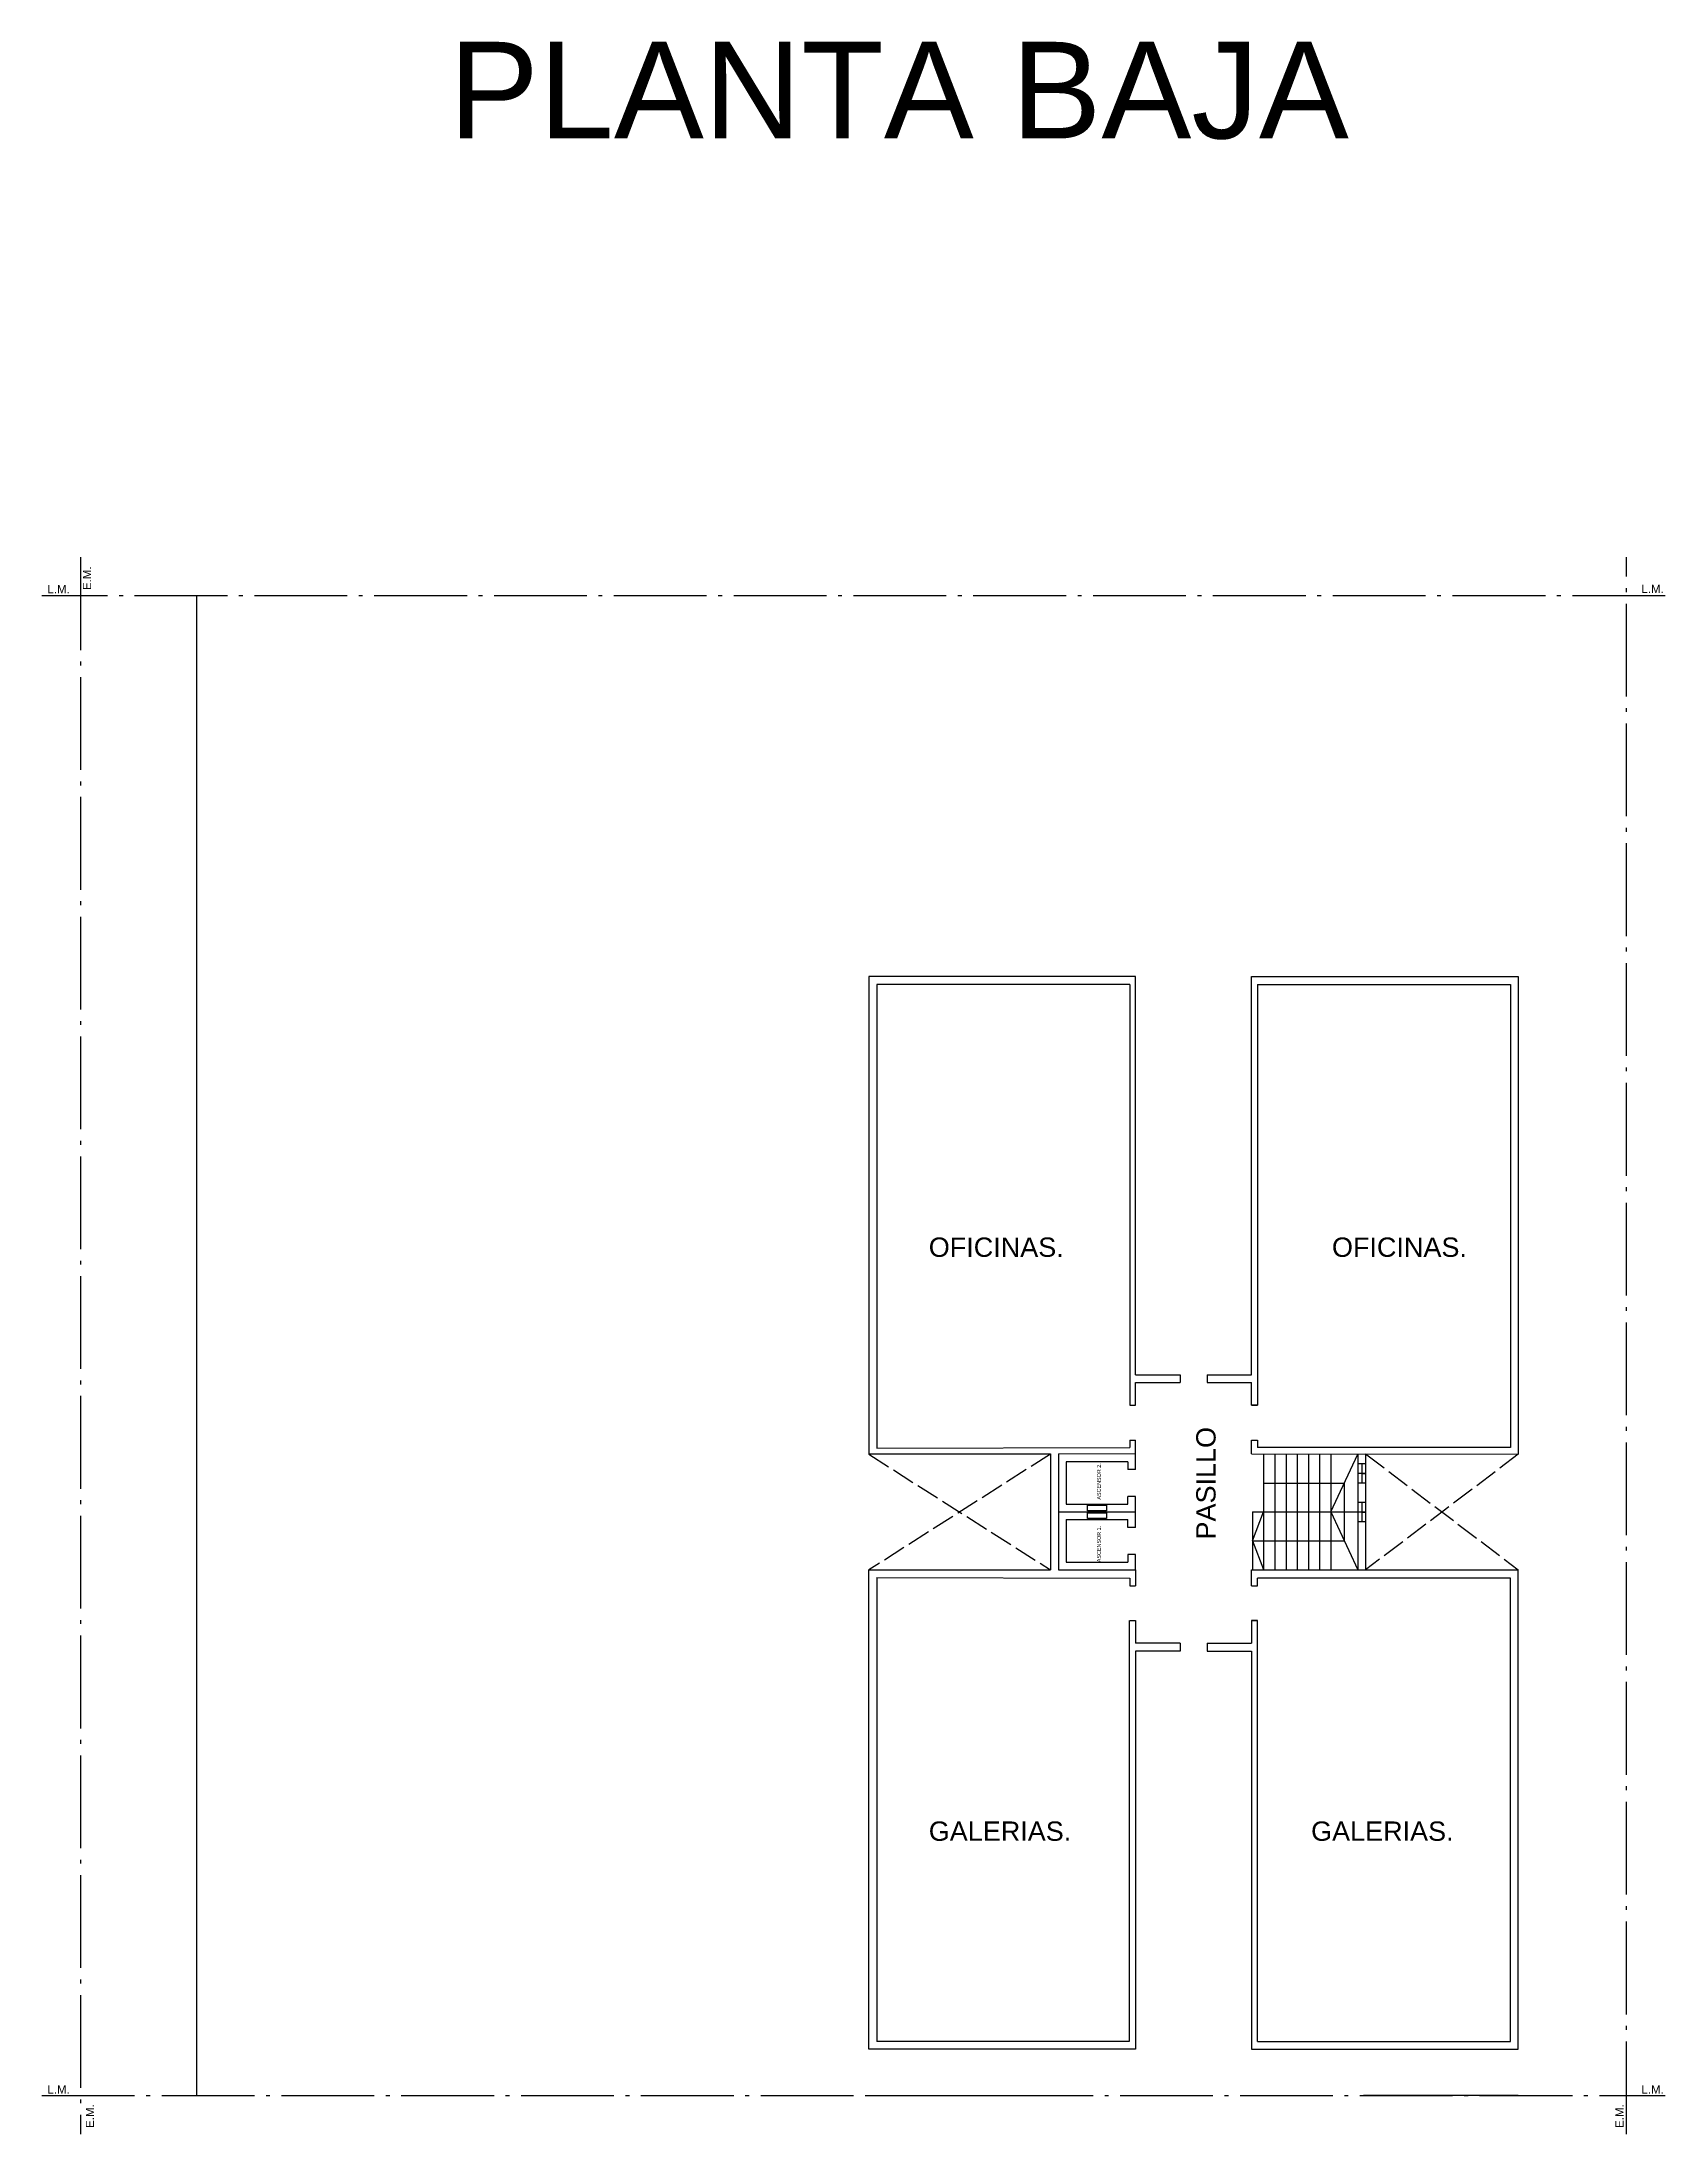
# Model space of a CAD drawing. Header units: millimetres. Extents: x 2359 to 2651, y 2020 to 2122.
# Drawn here: x 2358.9 to 2400.9, y 2068.2 to 2122.3 of the extents above; entities that cross this region are included whole.
import ezdxf

# ---------------------------------------------------------------- set-up
doc = ezdxf.new("R2010")
doc.units = ezdxf.units.MM
doc.linetypes.add('ACAD_ISO02W100', pattern=[15, 12, -3])
doc.linetypes.add('ACAD_ISO04W100', pattern=[30, 24, -3, 0, -3])
doc.layers.get('0').update_dxf_attribs({"color": 4})
doc.styles.get("Standard").update_dxf_attribs({"font": 'arial.ttf'})

msp = doc.modelspace()

# ---------------------------------------------------------------- linework, layer by layer
at = {"color": 7, "linetype": 'ACAD_ISO04W100', "ltscale": 0.1}
for p, q in [((2359.904, 2108.99), (2359.904, 2068.19)), ((2399.904, 2068.19), (2399.904, 2108.99)), ((2400.904, 2107.99), (2358.904, 2107.99)), ((2358.904, 2069.19), (2400.904, 2069.19))]:
    msp.add_line(p, q, dxfattribs=at)
at = {"color": 7}
for p, q in [((2362.904, 2107.99), (2362.904, 2069.19)), ((2387.204, 2098.14), (2380.304, 2098.14)), ((2380.304, 2098.14), (2380.304, 2085.781)), ((2387.054, 2097.94), (2380.504, 2097.94)), ((2380.504, 2097.94), (2380.504, 2085.94)), ((2387.054, 2097.94), (2387.054, 2087.048)), ((2387.204, 2087.84), (2387.204, 2098.14)), ((2390.204, 2098.14), (2397.104, 2098.14)), ((2390.204, 2087.84), (2390.204, 2098.14)), ((2390.354, 2097.94), (2390.354, 2087.048)), ((2390.354, 2097.94), (2396.904, 2097.94)), ((2396.904, 2097.94), (2396.904, 2085.955)), ((2397.104, 2098.14), (2397.104, 2085.78)), ((2387.204, 2087.84), (2388.354, 2087.84)), ((2387.204, 2087.64), (2388.354, 2087.64)), ((2387.204, 2087.048), (2387.204, 2087.64)), ((2388.354, 2087.84), (2388.354, 2087.64)), ((2389.054, 2087.84), (2390.204, 2087.84)), ((2389.054, 2087.84), (2389.054, 2087.64)), ((2389.054, 2087.64), (2390.204, 2087.64)), ((2390.204, 2087.048), (2390.204, 2087.64)), ((2387.054, 2087.048), (2387.204, 2087.048)), ((2390.354, 2087.048), (2390.204, 2087.048)), ((2390.204, 2087.048), (2390.354, 2087.048)), ((2390.204, 2087.048), (2390.354, 2087.048)), ((2380.504, 2085.94), (2387.054, 2085.955)), ((2387.054, 2086.148), (2387.054, 2085.955)), ((2387.054, 2086.148), (2387.204, 2086.148)), ((2387.204, 2085.39), (2387.204, 2086.148)), ((2390.204, 2085.79), (2390.204, 2086.148)), ((2390.204, 2086.148), (2390.354, 2086.148)), ((2390.354, 2086.148), (2390.354, 2085.955)), ((2396.904, 2085.955), (2390.354, 2085.955)), ((2385.004, 2085.787), (2380.304, 2085.781)), ((2385.004, 2085.79), (2385.004, 2082.79)), ((2385.204, 2085.79), (2385.204, 2082.79)), ((2387.204, 2085.79), (2385.204, 2085.787)), ((2387.004, 2085.59), (2385.404, 2085.587)), ((2385.404, 2085.587), (2385.404, 2084.49)), ((2387.004, 2085.59), (2387.004, 2085.39)), ((2390.204, 2085.79), (2397.104, 2085.78)), ((2387.204, 2085.39), (2387.004, 2085.39)), ((2385.404, 2084.49), (2387.004, 2084.49)), ((2385.954, 2084.315), (2385.954, 2084.465)), ((2385.954, 2084.465), (2386.454, 2084.465)), ((2386.454, 2084.315), (2385.954, 2084.315)), ((2386.454, 2084.465), (2386.454, 2084.315)), ((2387.004, 2084.49), (2387.004, 2084.69)), ((2387.204, 2084.69), (2387.004, 2084.69)), ((2387.204, 2083.89), (2387.204, 2084.69)), ((2385.204, 2084.29), (2387.204, 2084.29)), ((2385.404, 2084.09), (2385.404, 2082.99)), ((2385.404, 2084.09), (2387.004, 2084.09)), ((2385.954, 2084.116), (2385.954, 2084.266)), ((2385.954, 2084.266), (2386.454, 2084.266)), ((2386.454, 2084.116), (2385.954, 2084.116)), ((2386.454, 2084.266), (2386.454, 2084.116)), ((2387.004, 2083.89), (2387.004, 2084.09)), ((2387.204, 2083.89), (2387.004, 2083.89)), ((2380.304, 2070.389), (2380.304, 2082.79)), ((2380.304, 2082.79), (2385.004, 2082.79)), ((2385.204, 2082.79), (2387.204, 2082.79)), ((2385.404, 2082.99), (2387.004, 2082.99)), ((2387.004, 2083.19), (2387.004, 2082.99)), ((2387.204, 2083.19), (2387.004, 2083.19)), ((2387.204, 2082.79), (2387.204, 2083.19)), ((2387.204, 2082.79), (2387.204, 2082.381)), ((2390.204, 2082.79), (2397.104, 2082.79)), ((2390.204, 2082.381), (2390.204, 2082.79)), ((2397.104, 2070.389), (2397.104, 2082.79)), ((2380.504, 2082.59), (2387.054, 2082.575)), ((2380.504, 2082.59), (2380.504, 2070.59)), ((2387.054, 2082.575), (2387.054, 2082.381)), ((2387.054, 2082.381), (2387.204, 2082.381)), ((2390.204, 2082.381), (2390.354, 2082.381)), ((2390.354, 2082.381), (2390.354, 2082.575)), ((2396.904, 2082.575), (2390.354, 2082.575)), ((2396.904, 2070.59), (2396.904, 2082.575)), ((2387.034, 2081.481), (2387.037, 2070.59)), ((2387.054, 2081.481), (2387.204, 2081.481)), ((2387.204, 2081.481), (2387.204, 2080.89)), ((2390.204, 2081.481), (2390.204, 2080.89)), ((2390.354, 2081.481), (2390.204, 2081.481)), ((2390.204, 2081.481), (2390.354, 2081.481)), ((2390.204, 2081.481), (2390.354, 2081.481)), ((2390.204, 2081.481), (2390.204, 2081.481)), ((2390.353, 2070.59), (2390.354, 2081.481)), ((2388.354, 2080.89), (2387.204, 2080.89)), ((2387.204, 2080.69), (2387.204, 2070.389)), ((2388.354, 2080.69), (2387.204, 2080.69)), ((2388.354, 2080.89), (2388.354, 2080.69)), ((2389.054, 2080.89), (2390.204, 2080.89)), ((2389.054, 2080.89), (2389.054, 2080.69)), ((2389.054, 2080.69), (2390.204, 2080.69)), ((2390.204, 2080.69), (2390.204, 2070.389)), ((2387.204, 2070.389), (2380.304, 2070.389)), ((2387.037, 2070.59), (2380.504, 2070.59)), ((2390.204, 2070.389), (2397.104, 2070.389)), ((2390.354, 2070.59), (2396.904, 2070.59)), ((2380.304, 2069.19), (2384.313, 2069.19)), ((2397.104, 2069.19), (2393.095, 2069.19))]:
    msp.add_line(p, q, dxfattribs=at)
at = {"color": 7, "linetype": 'ACAD_ISO02W100', "ltscale": 0.05}
for p, q in [((2385.004, 2085.787), (2380.304, 2082.79)), ((2380.304, 2085.78), (2385.004, 2082.79)), ((2393.154, 2085.79), (2397.104, 2082.79)), ((2397.104, 2085.78), (2393.154, 2082.79))]:
    msp.add_line(p, q, dxfattribs=at)
at = {"color": 0}
for p, q in [((2390.514, 2085.786), (2390.514, 2082.79)), ((2390.804, 2085.786), (2390.804, 2082.79)), ((2391.094, 2085.786), (2391.094, 2082.79)), ((2391.384, 2085.786), (2391.384, 2082.79)), ((2391.674, 2085.786), (2391.674, 2082.79)), ((2391.964, 2085.786), (2391.964, 2082.79)), ((2392.254, 2085.786), (2392.254, 2082.79)), ((2392.254, 2084.288), (2392.954, 2085.786)), ((2392.954, 2085.786), (2392.954, 2082.79)), ((2393.154, 2085.536), (2392.954, 2085.536)), ((2393.054, 2085.536), (2393.054, 2085.036)), ((2393.154, 2085.786), (2393.154, 2082.79)), ((2390.514, 2085.037), (2392.604, 2085.038)), ((2392.604, 2083.539), (2392.604, 2085.038)), ((2393.154, 2085.286), (2392.954, 2085.286)), ((2393.154, 2085.036), (2392.954, 2085.036)), ((2393.054, 2085.286), (2393.154, 2085.286)), ((2393.154, 2084.536), (2392.954, 2084.536)), ((2393.054, 2084.536), (2393.054, 2084.036)), ((2393.154, 2084.786), (2393.154, 2084.786)), ((2390.224, 2084.288), (2390.224, 2082.79)), ((2390.224, 2084.288), (2393.154, 2084.288)), ((2390.224, 2083.539), (2390.514, 2084.288)), ((2392.254, 2084.288), (2392.954, 2082.79)), ((2393.154, 2084.286), (2392.954, 2084.286)), ((2393.154, 2084.036), (2392.954, 2084.036)), ((2393.054, 2084.286), (2393.154, 2084.286)), ((2390.224, 2083.539), (2392.604, 2083.539)), ((2390.224, 2083.539), (2390.514, 2082.797))]:
    msp.add_line(p, q, dxfattribs=at)

# ---------------------------------------------------------------- texts
at = {"color": 4}
for s, width, insert, char_height, attachment_point in [('{\\C1;PLANTA BAJA}', 24.7338, (2369.433, 2122.328), 2.5, 1), ('{\\H5x;L.M.}', 6.18774, (2359.048, 2108.061), 0.04254, 7), ('{\\H5x;L.M.}', 6.18774, (2400.291, 2108.067), 0.04254, 7), ('{\\H5x;L.M.}', 6.18774, (2359.048, 2069.241), 0.04254, 7), ('{\\H5x;L.M.}', 6.18774, (2400.291, 2069.241), 0.04254, 7)]:
    msp.add_mtext_dynamic_manual_height_columns(s, width=width, gutter_width=12.5, heights=[0], dxfattribs=dict(at, insert=insert, char_height=char_height, attachment_point=attachment_point))
at = {"color": 4, "char_height": 0.04254, "attachment_point": 7, "rotation": 90}
for insert in [(2360.179, 2108.144), (2360.255, 2068.352), (2399.827, 2068.352)]:
    msp.add_mtext_dynamic_manual_height_columns('{\\H5x;E.M.}', width=6.18774, gutter_width=12.5, heights=[0], dxfattribs=dict(at, insert=insert))
at = {"color": 7, "char_height": 0.1, "attachment_point": 1}
for s, insert in [('{\\H5x;OFICINAS.}', (2381.851, 2091.39)), ('{\\H5x;OFICINAS.}', (2392.283, 2091.39)), ('{\\H5x;GALERIAS.}', (2381.851, 2076.28)), ('{\\H5x;GALERIAS.}', (2391.743, 2076.28))]:
    msp.add_mtext_dynamic_manual_height_columns(s, width=6.18774, gutter_width=12.5, heights=[0], dxfattribs=dict(at, insert=insert))
at = {"color": 7, "char_height": 0.1, "attachment_point": 1, "rotation": 90}
for s, width, insert in [('{\\H5x;PASILLO}', 6.18774, (2388.772, 2083.576)), ('ASCENSOR 2.', 6.20163, (2386.204, 2084.609)), ('ASCENSOR 1.', 6.20163, (2386.204, 2082.99))]:
    msp.add_mtext_dynamic_manual_height_columns(s, width=width, gutter_width=12.5, heights=[0], dxfattribs=dict(at, insert=insert))

doc.saveas('drawing.dxf')
